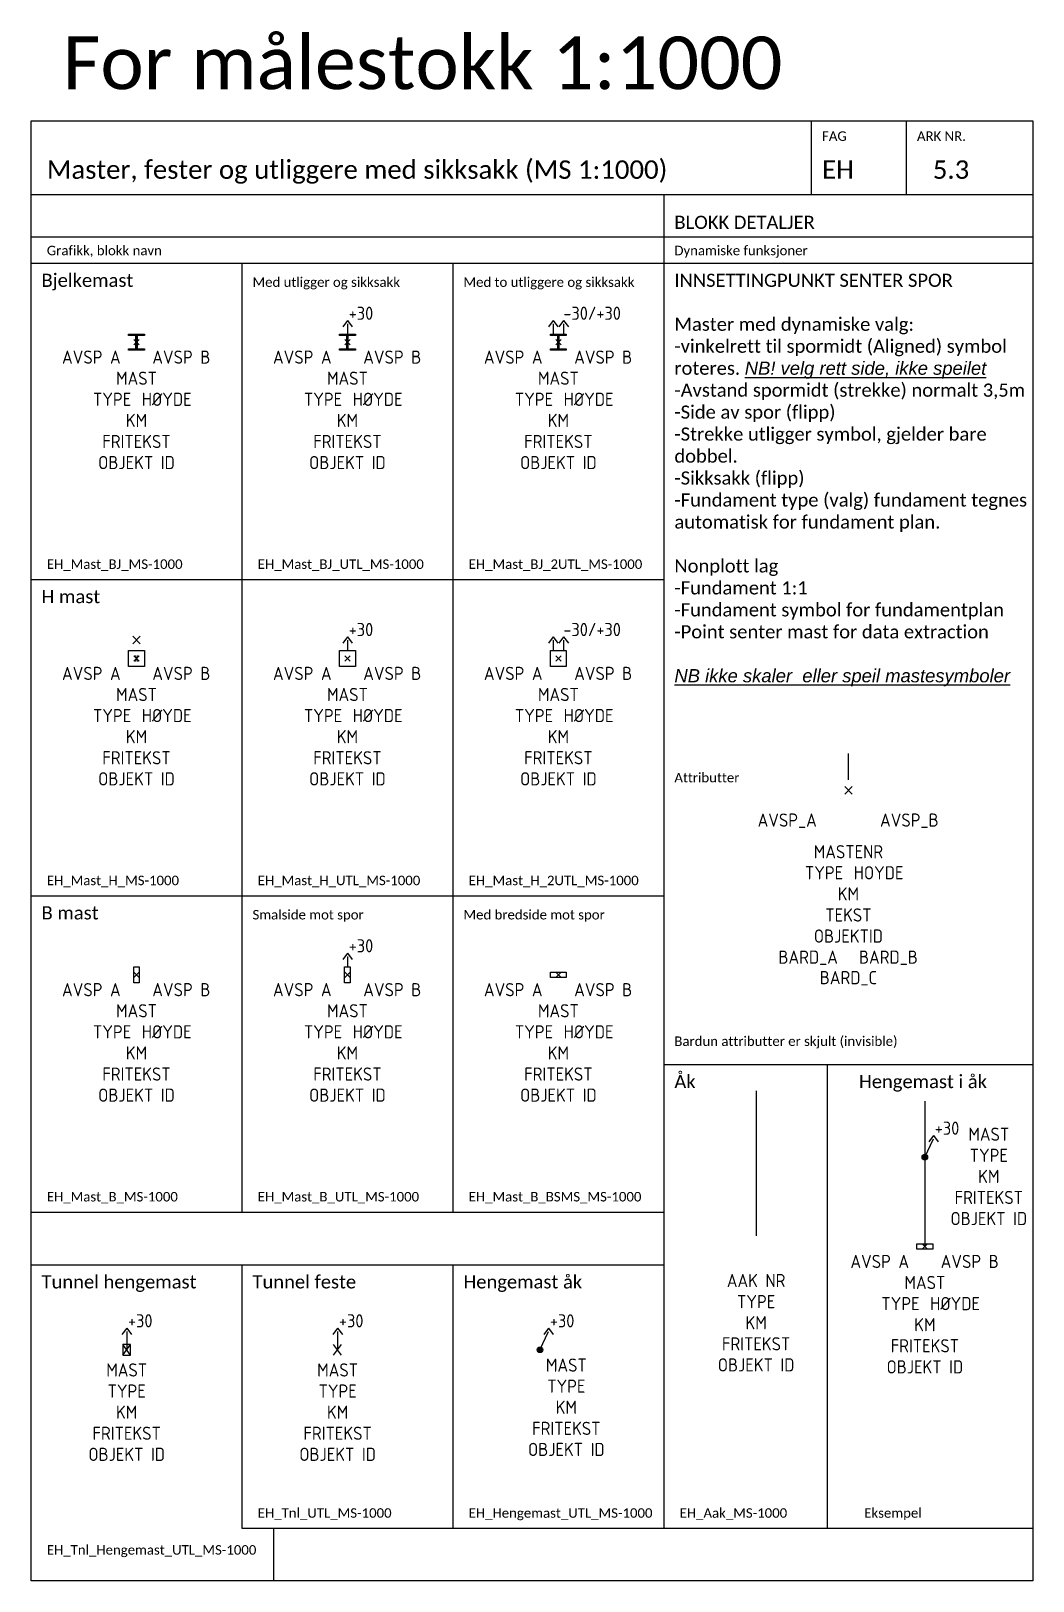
# Model space of a CAD drawing. Header units: metres. Extents: x -220 to 846, y -1228 to 277.
# Drawn here: x 420 to 610, y -1228 to -934 of the extents above; entities that cross this region are included whole.
import ezdxf
from ezdxf.enums import TextEntityAlignment as Align

# ---------------------------------------------------------------- set-up
doc = ezdxf.new("R2010")
doc.units = ezdxf.units.M
doc.header["$PDMODE"] = 3
doc.header["$PDSIZE"] = 0.5
for name, color, linetype, plot in [('1 PUNKT innsetting', 231, 'Continuous', False), ('JBTEH_KL_xNonPLT_Fundament_1-1 plan', 21, 'Continuous', False), ('JBTEH_KL_xNonPLT_point_sentermast', 11, 'Continuous', False)]:
    doc.layers.add(name, color=color, linetype=linetype, plot=plot)
for name, color, linetype in [('JBTEH_ATT_mastenr', 2, 'Continuous'), ('JBTEH_ATT_Tekst', 2, 'Continuous'), ('JBTEH_KL_Fundamernt', 4, 'Continuous'), ('JBTEH_KL_Mast_Komponenter', 4, 'Continuous'), ('JBTEH_KL_Mast_staal', 2, 'Continuous'), ('JBTEH_KL_Sikksakk', 5, 'Continuous'), ('JBTEH_KL_Utligger', 4, 'Continuous'), ('JBTEH_Komponenter', 4, 'Continuous'), ('RAMME', 5, 'Continuous'), ('RAMME SYMBOLER', 4, 'Continuous'), ('RAMME TEKST', 7, 'Continuous')]:
    doc.layers.add(name, color=color, linetype=linetype)
doc.layers.add('JBTEH_ATT_OBJEKTID', color=2, linetype='Continuous', lineweight=25)
doc.styles.add('Calibri', font='calibri.ttf')
doc.styles.add('ISO25', font='isocp.shx', dxfattribs={"width": 0.9, "height": 2.5})

msp = doc.modelspace()

# ---------------------------------------------------------------- texts
at = {"layer": 'JBTEH_ATT_mastenr', "style": 'ISO25'}
msp.add_attdef('MASTENR', text='', height=2.5, dxfattribs=at).set_placement((575, -1089.65), align=Align.MIDDLE)
at = {"layer": 'JBTEH_ATT_OBJEKTID', "style": 'ISO25'}
msp.add_attdef('OBJEKTID', text='', height=2.5, dxfattribs=at).set_placement((575, -1105.65), align=Align.MIDDLE)
at = {"layer": 'JBTEH_ATT_Tekst', "style": 'ISO25'}
for tag, p in [('AVSP_A', (569, -1083.65)), ('TYPE', (574, -1093.65))]:
    msp.add_attdef(tag, text='', height=2.5, dxfattribs=at).set_placement(p, align=Align.MIDDLE_RIGHT)
for tag, p in [('AVSP_B', (581, -1083.65)), ('HOYDE', (576, -1093.65))]:
    msp.add_attdef(tag, text='', height=2.5, dxfattribs=at).set_placement(p, align=Align.MIDDLE_LEFT)
for tag, p in [('KM', (575, -1097.65)), ('TEKST', (575, -1101.65))]:
    msp.add_attdef(tag, text='', height=2.5, dxfattribs=at).set_placement(p, align=Align.MIDDLE)
at = {"layer": 'JBTEH_ATT_Tekst', "style": 'ISO25', "flags": 1}
msp.add_attdef('BARD_A', text='', height=2.5, dxfattribs=at).set_placement((573, -1109.65), align=Align.MIDDLE_RIGHT)
msp.add_attdef('BARD_B', text='', height=2.5, dxfattribs=at).set_placement((577, -1109.65), align=Align.MIDDLE_LEFT)
msp.add_attdef('BARD_C', text='', height=2.5, dxfattribs=at).set_placement((575, -1113.65), align=Align.MIDDLE)
at = {"layer": 'RAMME TEKST', "linetype": 'ByBlock', "style": 'Calibri'}
for s, height, p in [('For målestokk 1:1000', 10, (426, -945)), ('FAG', 1.8, (570, -954.8)), ('ARK NR.', 1.8, (588, -954.8)), ('Master, fester og utliggere med sikksakk (MS 1:1000)', 3.5, (423, -962)), ('EH', 3.5, (570, -962)), ('5.3', 3.5, (591, -962)), ('BLOKK DETALJER', 2.5, (542, -971.5)), ('Grafikk, blokk navn', 1.8, (423, -976.5)), ('Dynamiske funksjoner', 1.8, (542, -976.5)), ('Bjelkemast', 2.5, (422, -982.5)), ('Med utligger og sikksakk', 1.8, (462, -982.5)), ('Med to utliggere og sikksakk', 1.8, (502, -982.5)), ('EH_Mast_BJ_MS-1000', 1.8, (423, -1036)), ('EH_Mast_BJ_UTL_MS-1000', 1.8, (463, -1036)), ('EH_Mast_BJ_2UTL_MS-1000', 1.8, (503, -1036)), ('H mast', 2.5, (422, -1042.5)), ('Attributter', 1.8, (542, -1076.5)), ('EH_Mast_H_MS-1000', 1.8, (423, -1096)), ('EH_Mast_H_UTL_MS-1000', 1.8, (463, -1096)), ('EH_Mast_H_2UTL_MS-1000', 1.8, (503, -1096)), ('B mast', 2.5, (422, -1102.5)), ('Smalside mot spor', 1.8, (462, -1102.5)), ('Med bredside mot spor', 1.8, (502, -1102.5)), ('Bardun attributter er skjult (invisible)', 1.8, (542, -1126.5)), ('Åk', 2.5, (542, -1134.5)), ('Hengemast i åk', 2.5, (577, -1134.5)), ('EH_Mast_B_MS-1000', 1.8, (423, -1156)), ('EH_Mast_B_UTL_MS-1000', 1.8, (463, -1156)), ('EH_Mast_B_BSMS_MS-1000', 1.8, (503, -1156)), ('Tunnel hengemast', 2.5, (422, -1172.5)), ('Tunnel feste', 2.5, (462, -1172.5)), ('Hengemast åk', 2.5, (502, -1172.5)), ('EH_Tnl_UTL_MS-1000', 1.8, (463, -1216)), ('EH_Hengemast_UTL_MS-1000', 1.8, (503, -1216)), ('EH_Aak_MS-1000', 1.8, (543, -1216)), ('Eksempel', 1.8, (578, -1216)), ('EH_Tnl_Hengemast_UTL_MS-1000', 1.8, (423, -1223))]:
    msp.add_text(s, height=height, dxfattribs=at).set_placement(p)
at = {"layer": 'RAMME TEKST', "linetype": 'ByBlock', "insert": (542, -980), "char_height": 2.5, "attachment_point": 1, "style": 'Calibri'}
msp.add_mtext_dynamic_manual_height_columns('INNSETTINGPUNKT SENTER SPOR\\P\\PMaster med dynamiske valg: \\P-vinkelrett til spormidt (Aligned) symbol roteres. {\\fArial|b0|i1|c0|p34;\\LNB! velg rett side, ikke speilet}\\P-Avstand spormidt (strekke) normalt 3,5m\\P-Side av spor (flipp)\\P-Strekke utligger symbol, gjelder bare dobbel.\\P-Sikksakk (flipp)\\P-Fundament type (valg) fundament tegnes automatisk for fundament plan.\\P\\PNonplott lag\\P-Fundament 1:1 {\\fArial|b0|i1|c0|p34;\\L\\P}-Fundament symbol for fundamentplan\\P-Point senter mast for data extraction\\P\\P{\\fArial|b0|i1|c0|p34;\\LNB ikke skaler  eller speil mastesymboler}', width=68, gutter_width=12.5, heights=[0], dxfattribs=at)

# ---------------------------------------------------------------- blocks, each defined once
blk = doc.blocks.new('*U122')
at = {"layer": 'JBTEH_KL_Mast_staal'}
blk.add_lwpolyline([(-1.5, -2), (1.5, -2), (1.5, -5), (-1.5, -5)], close=True, dxfattribs=at)
at = {"layer": 'JBTEH_KL_Sikksakk'}
for q in [(-0.9, -0.6), (0.9, -0.6)]:
    blk.add_line((0, 0.6), q, dxfattribs=at)
at = {"layer": 'JBTEH_KL_Utligger'}
blk.add_line((0, 0), (0, -2), dxfattribs=at)
at = {"layer": 'JBTEH_KL_xNonPLT_point_sentermast'}
blk.add_point((0, -3.5), dxfattribs=at)
at = {"layer": 'JBTEH_ATT_mastenr', "style": 'ISO25'}
blk.add_attdef('MASTENR', text='', height=2.5, dxfattribs=at).set_placement((0, -10.325), align=Align.MIDDLE)
at = {"layer": 'JBTEH_ATT_OBJEKTID', "style": 'ISO25'}
blk.add_attdef('OBJEKTID', text='', height=2.5, dxfattribs=at).set_placement((0, -26.325), align=Align.MIDDLE)
at = {"layer": 'JBTEH_ATT_Tekst', "style": 'ISO25'}
blk.add_attdef('SIKKSAKK', (0.25, 0.75), '', height=2.5, dxfattribs=at)
for tag, p in [('AVSP_A', (-3, -6.325)), ('TYPE', (-1, -14.325))]:
    blk.add_attdef(tag, text='', height=2.5, dxfattribs=at).set_placement(p, align=Align.MIDDLE_RIGHT)
for tag, p in [('AVSP_B', (3, -6.325)), ('HOYDE', (1, -14.325))]:
    blk.add_attdef(tag, text='', height=2.5, dxfattribs=at).set_placement(p, align=Align.MIDDLE_LEFT)
for tag, p in [('KM', (0, -18.325)), ('TEKST', (0, -22.325))]:
    blk.add_attdef(tag, text='', height=2.5, dxfattribs=at).set_placement(p, align=Align.MIDDLE)
at = {"layer": 'JBTEH_ATT_Tekst', "style": 'ISO25', "flags": 1}
blk.add_attdef('BARD_A', text='', height=2.5, dxfattribs=at).set_placement((-1, -30.325), align=Align.MIDDLE_RIGHT)
blk.add_attdef('BARD_B', text='', height=2.5, dxfattribs=at).set_placement((1, -30.325), align=Align.MIDDLE_LEFT)
blk.add_attdef('BARD_C', text='', height=2.5, dxfattribs=at).set_placement((0, -34.325), align=Align.MIDDLE)
blk = doc.blocks.new('*U109')
at = {"layer": 'JBTEH_KL_Mast_staal'}
blk.add_lwpolyline([(-1.5, -2), (1.5, -2), (1.5, -5), (-1.5, -5)], close=True, dxfattribs=at)
at = {"layer": 'JBTEH_KL_Sikksakk'}
for p, q in [((-1, 0.6), (-1.9, -0.6)), ((-1, 0.6), (-0.1, -0.6)), ((1, 0.6), (0.1, -0.6)), ((1, 0.6), (1.9, -0.6))]:
    blk.add_line(p, q, dxfattribs=at)
at = {"layer": 'JBTEH_KL_Utligger'}
for p, q in [((-1, 0), (-1, -2)), ((1, 0), (1, -2))]:
    blk.add_line(p, q, dxfattribs=at)
at = {"layer": 'JBTEH_KL_xNonPLT_point_sentermast'}
blk.add_point((0, -3.5), dxfattribs=at)
at = {"layer": 'JBTEH_ATT_mastenr', "style": 'ISO25'}
blk.add_attdef('MASTENR', text='', height=2.5, dxfattribs=at).set_placement((0, -10.325), align=Align.MIDDLE)
at = {"layer": 'JBTEH_ATT_OBJEKTID', "style": 'ISO25'}
blk.add_attdef('OBJEKTID', text='', height=2.5, dxfattribs=at).set_placement((0, -26.325), align=Align.MIDDLE)
at = {"layer": 'JBTEH_ATT_Tekst', "style": 'ISO25'}
blk.add_attdef('SIKKSAKK', (0.95, 0.75), '', height=2.5, dxfattribs=at)
for tag, p in [('AVSP_A', (-3, -6.325)), ('TYPE', (-1, -14.325))]:
    blk.add_attdef(tag, text='', height=2.5, dxfattribs=at).set_placement(p, align=Align.MIDDLE_RIGHT)
for tag, p in [('AVSP_B', (3, -6.325)), ('HOYDE', (1, -14.325))]:
    blk.add_attdef(tag, text='', height=2.5, dxfattribs=at).set_placement(p, align=Align.MIDDLE_LEFT)
for tag, p in [('KM', (0, -18.325)), ('TEKST', (0, -22.325))]:
    blk.add_attdef(tag, text='', height=2.5, dxfattribs=at).set_placement(p, align=Align.MIDDLE)
at = {"layer": 'JBTEH_ATT_Tekst', "style": 'ISO25', "flags": 1}
blk.add_attdef('BARD_A', text='', height=2.5, dxfattribs=at).set_placement((-1, -30.325), align=Align.MIDDLE_RIGHT)
blk.add_attdef('BARD_B', text='', height=2.5, dxfattribs=at).set_placement((1, -30.325), align=Align.MIDDLE_LEFT)
blk.add_attdef('BARD_C', text='', height=2.5, dxfattribs=at).set_placement((0, -34.325), align=Align.MIDDLE)
blk = doc.blocks.new('EH_Fund_Spesial')
for p, q in [((0.32, 0.62), (-0.32, -0.62)), ((-0.32, 0.62), (0.32, -0.62))]:
    blk.add_line(p, q)
for centre in [(-0.48, 0.94), (0.48, 0.94), (-0.48, -0.93), (0.48, -0.93)]:
    blk.add_circle(centre, 0.1)
blk = doc.blocks.new('*U108')
at = {"layer": 'JBTEH_KL_Mast_staal'}
blk.add_lwpolyline([(-1.5, -2), (1.5, -2), (1.5, -5), (-1.5, -5)], close=True, dxfattribs=at)
at = {"layer": 'JBTEH_KL_xNonPLT_Fundament_1-1 plan'}
for centre in [(-0.0955, -3.313), (-0.0955, -3.687), (0.0955, -3.313), (0.0955, -3.687)]:
    blk.add_circle(centre, 0.01, dxfattribs=at)
at = {"layer": 'JBTEH_KL_xNonPLT_point_sentermast'}
blk.add_point((0, -3.5), dxfattribs=at)
at = {"layer": 'JBTEH_KL_Fundamernt', "xscale": 0.5, "yscale": 0.5}
blk.add_blockref('EH_Fund_Spesial', (0, -3.5), dxfattribs=at)
at = {"layer": 'JBTEH_ATT_mastenr', "style": 'ISO25'}
blk.add_attdef('MASTENR', text='', height=2.5, dxfattribs=at).set_placement((0, -10.325), align=Align.MIDDLE)
at = {"layer": 'JBTEH_ATT_OBJEKTID', "style": 'ISO25'}
blk.add_attdef('OBJEKTID', text='', height=2.5, dxfattribs=at).set_placement((0, -26.325), align=Align.MIDDLE)
at = {"layer": 'JBTEH_ATT_Tekst', "style": 'ISO25'}
for tag, p in [('AVSP_A', (-3, -6.325)), ('TYPE', (-1, -14.325))]:
    blk.add_attdef(tag, text='', height=2.5, dxfattribs=at).set_placement(p, align=Align.MIDDLE_RIGHT)
for tag, p in [('AVSP_B', (3, -6.325)), ('HOYDE', (1, -14.325))]:
    blk.add_attdef(tag, text='', height=2.5, dxfattribs=at).set_placement(p, align=Align.MIDDLE_LEFT)
for tag, p in [('KM', (0, -18.325)), ('TEKST', (0, -22.325))]:
    blk.add_attdef(tag, text='', height=2.5, dxfattribs=at).set_placement(p, align=Align.MIDDLE)
at = {"layer": 'JBTEH_ATT_Tekst', "style": 'ISO25', "flags": 1}
blk.add_attdef('BARD_A', text='', height=2.5, dxfattribs=at).set_placement((-1, -30.325), align=Align.MIDDLE_RIGHT)
blk.add_attdef('BARD_B', text='', height=2.5, dxfattribs=at).set_placement((1, -30.325), align=Align.MIDDLE_LEFT)
blk.add_attdef('BARD_C', text='', height=2.5, dxfattribs=at).set_placement((0, -34.325), align=Align.MIDDLE)
blk = doc.blocks.new('*U111')
at = {"layer": 'JBTEH_KL_Mast_staal'}
blk.add_lwpolyline([(1.5, -2.975), (1.5, -4.025), (-1.5, -4.025), (-1.5, -2.975)], close=True, dxfattribs=at)
at = {"layer": 'JBTEH_KL_xNonPLT_point_sentermast'}
blk.add_point((0, -3.5), dxfattribs=at)
at = {"layer": 'JBTEH_ATT_mastenr', "style": 'ISO25'}
blk.add_attdef('MASTENR', text='', height=2.5, dxfattribs=at).set_placement((0, -10.325), align=Align.MIDDLE)
at = {"layer": 'JBTEH_ATT_OBJEKTID', "style": 'ISO25'}
blk.add_attdef('OBJEKTID', text='', height=2.5, dxfattribs=at).set_placement((0, -26.325), align=Align.MIDDLE)
at = {"layer": 'JBTEH_ATT_Tekst', "style": 'ISO25'}
for tag, p in [('AVSP_A', (-3, -6.325)), ('TYPE', (-1, -14.325))]:
    blk.add_attdef(tag, text='', height=2.5, dxfattribs=at).set_placement(p, align=Align.MIDDLE_RIGHT)
for tag, p in [('AVSP_B', (3, -6.325)), ('HOYDE', (1, -14.325))]:
    blk.add_attdef(tag, text='', height=2.5, dxfattribs=at).set_placement(p, align=Align.MIDDLE_LEFT)
for tag, p in [('KM', (0, -18.325)), ('TEKST', (0, -22.325))]:
    blk.add_attdef(tag, text='', height=2.5, dxfattribs=at).set_placement(p, align=Align.MIDDLE)
at = {"layer": 'JBTEH_ATT_Tekst', "style": 'ISO25', "flags": 1}
blk.add_attdef('BARD_A', text='', height=2.5, dxfattribs=at).set_placement((-1, -30.325), align=Align.MIDDLE_RIGHT)
blk.add_attdef('BARD_B', text='', height=2.5, dxfattribs=at).set_placement((1, -30.325), align=Align.MIDDLE_LEFT)
blk.add_attdef('BARD_C', text='', height=2.5, dxfattribs=at).set_placement((0, -34.325), align=Align.MIDDLE)
blk = doc.blocks.new('*U90')
at = {"layer": 'JBTEH_KL_Mast_staal'}
blk.add_lwpolyline([(-0.525, -2), (0.525, -2), (0.525, -5), (-0.525, -5)], close=True, dxfattribs=at)
at = {"layer": 'JBTEH_KL_Sikksakk'}
for q in [(-0.9, -0.6), (0.9, -0.6)]:
    blk.add_line((0, 0.6), q, dxfattribs=at)
at = {"layer": 'JBTEH_KL_Utligger'}
blk.add_line((0, 0), (0, -2), dxfattribs=at)
at = {"layer": 'JBTEH_KL_xNonPLT_point_sentermast'}
blk.add_point((0, -3.5), dxfattribs=at)
at = {"layer": 'JBTEH_ATT_mastenr', "style": 'ISO25'}
blk.add_attdef('MASTENR', text='', height=2.5, dxfattribs=at).set_placement((0, -10.325), align=Align.MIDDLE)
at = {"layer": 'JBTEH_ATT_OBJEKTID', "style": 'ISO25'}
blk.add_attdef('OBJEKTID', text='', height=2.5, dxfattribs=at).set_placement((0, -26.325), align=Align.MIDDLE)
at = {"layer": 'JBTEH_ATT_Tekst', "style": 'ISO25'}
blk.add_attdef('SIKKSAKK', (0.25, 0.75), '', height=2.5, dxfattribs=at)
for tag, p in [('AVSP_A', (-3, -6.325)), ('TYPE', (-1, -14.325))]:
    blk.add_attdef(tag, text='', height=2.5, dxfattribs=at).set_placement(p, align=Align.MIDDLE_RIGHT)
for tag, p in [('AVSP_B', (3, -6.325)), ('HOYDE', (1, -14.325))]:
    blk.add_attdef(tag, text='', height=2.5, dxfattribs=at).set_placement(p, align=Align.MIDDLE_LEFT)
for tag, p in [('KM', (0, -18.325)), ('TEKST', (0, -22.325))]:
    blk.add_attdef(tag, text='', height=2.5, dxfattribs=at).set_placement(p, align=Align.MIDDLE)
at = {"layer": 'JBTEH_ATT_Tekst', "style": 'ISO25', "flags": 1}
blk.add_attdef('BARD_A', text='', height=2.5, dxfattribs=at).set_placement((-1, -30.325), align=Align.MIDDLE_RIGHT)
blk.add_attdef('BARD_B', text='', height=2.5, dxfattribs=at).set_placement((1, -30.325), align=Align.MIDDLE_LEFT)
blk.add_attdef('BARD_C', text='', height=2.5, dxfattribs=at).set_placement((0, -34.325), align=Align.MIDDLE)
blk = doc.blocks.new('*U110')
at = {"layer": 'JBTEH_KL_Mast_staal'}
blk.add_lwpolyline([(-0.525, -2), (0.525, -2), (0.525, -5), (-0.525, -5)], close=True, dxfattribs=at)
at = {"layer": 'JBTEH_KL_xNonPLT_point_sentermast'}
blk.add_point((0, -3.5), dxfattribs=at)
at = {"layer": 'JBTEH_ATT_mastenr', "style": 'ISO25'}
blk.add_attdef('MASTENR', text='', height=2.5, dxfattribs=at).set_placement((0, -10.325), align=Align.MIDDLE)
at = {"layer": 'JBTEH_ATT_OBJEKTID', "style": 'ISO25'}
blk.add_attdef('OBJEKTID', text='', height=2.5, dxfattribs=at).set_placement((0, -26.325), align=Align.MIDDLE)
at = {"layer": 'JBTEH_ATT_Tekst', "style": 'ISO25'}
for tag, p in [('AVSP_A', (-3, -6.325)), ('TYPE', (-1, -14.325))]:
    blk.add_attdef(tag, text='', height=2.5, dxfattribs=at).set_placement(p, align=Align.MIDDLE_RIGHT)
for tag, p in [('AVSP_B', (3, -6.325)), ('HOYDE', (1, -14.325))]:
    blk.add_attdef(tag, text='', height=2.5, dxfattribs=at).set_placement(p, align=Align.MIDDLE_LEFT)
for tag, p in [('KM', (0, -18.325)), ('TEKST', (0, -22.325))]:
    blk.add_attdef(tag, text='', height=2.5, dxfattribs=at).set_placement(p, align=Align.MIDDLE)
at = {"layer": 'JBTEH_ATT_Tekst', "style": 'ISO25', "flags": 1}
blk.add_attdef('BARD_A', text='', height=2.5, dxfattribs=at).set_placement((-1, -30.325), align=Align.MIDDLE_RIGHT)
blk.add_attdef('BARD_B', text='', height=2.5, dxfattribs=at).set_placement((1, -30.325), align=Align.MIDDLE_LEFT)
blk.add_attdef('BARD_C', text='', height=2.5, dxfattribs=at).set_placement((0, -34.325), align=Align.MIDDLE)
blk = doc.blocks.new('*U105')
at = {"layer": 'JBTEH_KL_Mast_staal'}
h = blk.add_hatch(color=256, dxfattribs=at)
h.dxf.hatch_style = 1
edge = h.paths.add_edge_path()
edge.add_line((-1.5, -4.775), (-0.27, -4.775))
edge.add_arc((-0.27, -4.60625), 0.16875, 270, 360)
edge.add_line((-0.10125, -4.60625), (-0.10125, -2.39375))
edge.add_arc((-0.27, -2.39375), 0.16875, 360, 450)
edge.add_line((-0.27, -2.225), (-1.5, -2.225))
edge.add_line((-1.5, -2.225), (-1.5, -2))
edge.add_line((-1.5, -2), (1.5, -2))
edge.add_line((1.5, -2), (1.5, -2.225))
edge.add_line((1.5, -2.225), (0.27, -2.225))
edge.add_arc((0.27, -2.39375), 0.16875, 90, 180)
edge.add_line((0.10125, -2.39375), (0.10125, -4.60625))
edge.add_arc((0.27, -4.60625), 0.16875, 180, 270)
edge.add_line((0.27, -4.775), (1.5, -4.775))
edge.add_line((1.5, -4.775), (1.5, -5))
edge.add_line((1.5, -5), (-1.5, -5))
edge.add_line((-1.5, -5), (-1.5, -4.775))
blk.add_lwpolyline([(-1.5, -4.775), (-0.27, -4.775, 0.414213562), (-0.10125, -4.60625), (-0.10125, -2.39375, 0.414213562), (-0.27, -2.225), (-1.5, -2.225), (-1.5, -2), (1.5, -2), (1.5, -2.225), (0.27, -2.225, 0.414213562), (0.10125, -2.39375), (0.10125, -4.60625, 0.414213562), (0.27, -4.775), (1.5, -4.775), (1.5, -5), (-1.5, -5)], format="xyb", close=True, dxfattribs=at)
at = {"layer": 'JBTEH_KL_xNonPLT_point_sentermast'}
blk.add_point((0, -3.5), dxfattribs=at)
at = {"layer": 'JBTEH_ATT_mastenr', "style": 'ISO25'}
blk.add_attdef('MASTENR', text='', height=2.5, dxfattribs=at).set_placement((0, -10.325), align=Align.MIDDLE)
at = {"layer": 'JBTEH_ATT_OBJEKTID', "style": 'ISO25'}
blk.add_attdef('OBJEKTID', text='', height=2.5, dxfattribs=at).set_placement((0, -26.325), align=Align.MIDDLE)
at = {"layer": 'JBTEH_ATT_Tekst', "style": 'ISO25'}
for tag, p in [('AVSP_A', (-3, -6.325)), ('TYPE', (-1, -14.325))]:
    blk.add_attdef(tag, text='', height=2.5, dxfattribs=at).set_placement(p, align=Align.MIDDLE_RIGHT)
for tag, p in [('AVSP_B', (3, -6.325)), ('HOYDE', (1, -14.325))]:
    blk.add_attdef(tag, text='', height=2.5, dxfattribs=at).set_placement(p, align=Align.MIDDLE_LEFT)
for tag, p in [('KM', (0, -18.325)), ('TEKST', (0, -22.325))]:
    blk.add_attdef(tag, text='', height=2.5, dxfattribs=at).set_placement(p, align=Align.MIDDLE)
at = {"layer": 'JBTEH_ATT_Tekst', "style": 'ISO25', "flags": 1}
blk.add_attdef('BARD_A', text='', height=2.5, dxfattribs=at).set_placement((-1, -30.325), align=Align.MIDDLE_RIGHT)
blk.add_attdef('BARD_B', text='', height=2.5, dxfattribs=at).set_placement((1, -30.325), align=Align.MIDDLE_LEFT)
blk.add_attdef('BARD_C', text='', height=2.5, dxfattribs=at).set_placement((0, -34.325), align=Align.MIDDLE)
blk = doc.blocks.new('*U106')
at = {"layer": 'JBTEH_KL_Mast_staal'}
h = blk.add_hatch(color=256, dxfattribs=at)
h.dxf.hatch_style = 1
edge = h.paths.add_edge_path()
edge.add_line((-1.5, -4.775), (-0.27, -4.775))
edge.add_arc((-0.27, -4.60625), 0.16875, 270, 360)
edge.add_line((-0.10125, -4.60625), (-0.10125, -2.39375))
edge.add_arc((-0.27, -2.39375), 0.16875, 360, 450)
edge.add_line((-0.27, -2.225), (-1.5, -2.225))
edge.add_line((-1.5, -2.225), (-1.5, -2))
edge.add_line((-1.5, -2), (1.5, -2))
edge.add_line((1.5, -2), (1.5, -2.225))
edge.add_line((1.5, -2.225), (0.27, -2.225))
edge.add_arc((0.27, -2.39375), 0.16875, 90, 180)
edge.add_line((0.10125, -2.39375), (0.10125, -4.60625))
edge.add_arc((0.27, -4.60625), 0.16875, 180, 270)
edge.add_line((0.27, -4.775), (1.5, -4.775))
edge.add_line((1.5, -4.775), (1.5, -5))
edge.add_line((1.5, -5), (-1.5, -5))
edge.add_line((-1.5, -5), (-1.5, -4.775))
blk.add_lwpolyline([(-1.5, -4.775), (-0.27, -4.775, 0.414213562), (-0.10125, -4.60625), (-0.10125, -2.39375, 0.414213562), (-0.27, -2.225), (-1.5, -2.225), (-1.5, -2), (1.5, -2), (1.5, -2.225), (0.27, -2.225, 0.414213562), (0.10125, -2.39375), (0.10125, -4.60625, 0.414213562), (0.27, -4.775), (1.5, -4.775), (1.5, -5), (-1.5, -5)], format="xyb", close=True, dxfattribs=at)
at = {"layer": 'JBTEH_KL_Sikksakk'}
for q in [(-0.9, -0.6), (0.9, -0.6)]:
    blk.add_line((0, 0.6), q, dxfattribs=at)
at = {"layer": 'JBTEH_KL_Utligger'}
blk.add_line((0, 0), (0, -2), dxfattribs=at)
at = {"layer": 'JBTEH_KL_xNonPLT_point_sentermast'}
blk.add_point((0, -3.5), dxfattribs=at)
at = {"layer": 'JBTEH_ATT_mastenr', "style": 'ISO25'}
blk.add_attdef('MASTENR', text='', height=2.5, dxfattribs=at).set_placement((0, -10.325), align=Align.MIDDLE)
at = {"layer": 'JBTEH_ATT_OBJEKTID', "style": 'ISO25'}
blk.add_attdef('OBJEKTID', text='', height=2.5, dxfattribs=at).set_placement((0, -26.325), align=Align.MIDDLE)
at = {"layer": 'JBTEH_ATT_Tekst', "style": 'ISO25'}
blk.add_attdef('SIKKSAKK', (0.25, 0.75), '', height=2.5, dxfattribs=at)
for tag, p in [('AVSP_A', (-3, -6.325)), ('TYPE', (-1, -14.325))]:
    blk.add_attdef(tag, text='', height=2.5, dxfattribs=at).set_placement(p, align=Align.MIDDLE_RIGHT)
for tag, p in [('AVSP_B', (3, -6.325)), ('HOYDE', (1, -14.325))]:
    blk.add_attdef(tag, text='', height=2.5, dxfattribs=at).set_placement(p, align=Align.MIDDLE_LEFT)
for tag, p in [('KM', (0, -18.325)), ('TEKST', (0, -22.325))]:
    blk.add_attdef(tag, text='', height=2.5, dxfattribs=at).set_placement(p, align=Align.MIDDLE)
at = {"layer": 'JBTEH_ATT_Tekst', "style": 'ISO25', "flags": 1}
blk.add_attdef('BARD_A', text='', height=2.5, dxfattribs=at).set_placement((-1, -30.325), align=Align.MIDDLE_RIGHT)
blk.add_attdef('BARD_B', text='', height=2.5, dxfattribs=at).set_placement((1, -30.325), align=Align.MIDDLE_LEFT)
blk.add_attdef('BARD_C', text='', height=2.5, dxfattribs=at).set_placement((0, -34.325), align=Align.MIDDLE)
blk = doc.blocks.new('EH_Tnl_Hengemast_UTL_MS-1000')
for p, q in [((-0.75, -4.5), (0.75, -2.5)), ((0.75, -4.5), (-0.75, -2.5))]:
    blk.add_line(p, q)
blk.add_lwpolyline([(-0.75, -4.5), (0.75, -4.5), (0.75, -2.5), (-0.75, -2.5)], close=True)
at = {"layer": 'JBTEH_KL_Sikksakk'}
for q in [(-0.9, -0.6), (0.9, -0.6)]:
    blk.add_line((0, 0.6), q, dxfattribs=at)
at = {"layer": 'JBTEH_KL_Utligger'}
blk.add_line((0, 0), (0, -3.5), dxfattribs=at)
at = {"layer": 'JBTEH_ATT_mastenr', "style": 'ISO25'}
blk.add_attdef('MASTENR', text='', height=2.5, dxfattribs=at).set_placement((0, -7.325), align=Align.MIDDLE)
at = {"layer": 'JBTEH_ATT_OBJEKTID', "style": 'ISO25'}
blk.add_attdef('OBJEKTID', text='', height=2.5, dxfattribs=at).set_placement((0, -23.325), align=Align.MIDDLE)
at = {"layer": 'JBTEH_ATT_Tekst', "style": 'ISO25'}
blk.add_attdef('SIKKSAKK', (0.25, 0.75), '', height=2.5, dxfattribs=at)
for tag, p in [('TYPE', (0, -11.325)), ('KM', (0, -15.325)), ('TEKST', (0, -19.325))]:
    blk.add_attdef(tag, text='', height=2.5, dxfattribs=at).set_placement(p, align=Align.MIDDLE)
blk = doc.blocks.new('*U107')
at = {"layer": 'JBTEH_KL_Mast_staal'}
h = blk.add_hatch(color=256, dxfattribs=at)
h.dxf.hatch_style = 1
edge = h.paths.add_edge_path()
edge.add_line((-1.5, -4.775), (-0.27, -4.775))
edge.add_arc((-0.27, -4.60625), 0.16875, 270, 360)
edge.add_line((-0.10125, -4.60625), (-0.10125, -2.39375))
edge.add_arc((-0.27, -2.39375), 0.16875, 360, 450)
edge.add_line((-0.27, -2.225), (-1.5, -2.225))
edge.add_line((-1.5, -2.225), (-1.5, -2))
edge.add_line((-1.5, -2), (1.5, -2))
edge.add_line((1.5, -2), (1.5, -2.225))
edge.add_line((1.5, -2.225), (0.27, -2.225))
edge.add_arc((0.27, -2.39375), 0.16875, 90, 180)
edge.add_line((0.10125, -2.39375), (0.10125, -4.60625))
edge.add_arc((0.27, -4.60625), 0.16875, 180, 270)
edge.add_line((0.27, -4.775), (1.5, -4.775))
edge.add_line((1.5, -4.775), (1.5, -5))
edge.add_line((1.5, -5), (-1.5, -5))
edge.add_line((-1.5, -5), (-1.5, -4.775))
blk.add_lwpolyline([(-1.5, -4.775), (-0.27, -4.775, 0.414213562), (-0.10125, -4.60625), (-0.10125, -2.39375, 0.414213562), (-0.27, -2.225), (-1.5, -2.225), (-1.5, -2), (1.5, -2), (1.5, -2.225), (0.27, -2.225, 0.414213562), (0.10125, -2.39375), (0.10125, -4.60625, 0.414213562), (0.27, -4.775), (1.5, -4.775), (1.5, -5), (-1.5, -5)], format="xyb", close=True, dxfattribs=at)
at = {"layer": 'JBTEH_KL_Sikksakk'}
for p, q in [((-1, 0.6), (-1.9, -0.6)), ((-1, 0.6), (-0.1, -0.6)), ((1, 0.6), (0.1, -0.6)), ((1, 0.6), (1.9, -0.6))]:
    blk.add_line(p, q, dxfattribs=at)
at = {"layer": 'JBTEH_KL_Utligger'}
for p, q in [((-1, 0), (-1, -2)), ((1, 0), (1, -2))]:
    blk.add_line(p, q, dxfattribs=at)
at = {"layer": 'JBTEH_KL_xNonPLT_point_sentermast'}
blk.add_point((0, -3.5), dxfattribs=at)
at = {"layer": 'JBTEH_ATT_mastenr', "style": 'ISO25'}
blk.add_attdef('MASTENR', text='', height=2.5, dxfattribs=at).set_placement((0, -10.325), align=Align.MIDDLE)
at = {"layer": 'JBTEH_ATT_OBJEKTID', "style": 'ISO25'}
blk.add_attdef('OBJEKTID', text='', height=2.5, dxfattribs=at).set_placement((0, -26.325), align=Align.MIDDLE)
at = {"layer": 'JBTEH_ATT_Tekst', "style": 'ISO25'}
blk.add_attdef('SIKKSAKK', (0.95, 0.75), '', height=2.5, dxfattribs=at)
for tag, p in [('AVSP_A', (-3, -6.325)), ('TYPE', (-1, -14.325))]:
    blk.add_attdef(tag, text='', height=2.5, dxfattribs=at).set_placement(p, align=Align.MIDDLE_RIGHT)
for tag, p in [('AVSP_B', (3, -6.325)), ('HOYDE', (1, -14.325))]:
    blk.add_attdef(tag, text='', height=2.5, dxfattribs=at).set_placement(p, align=Align.MIDDLE_LEFT)
for tag, p in [('KM', (0, -18.325)), ('TEKST', (0, -22.325))]:
    blk.add_attdef(tag, text='', height=2.5, dxfattribs=at).set_placement(p, align=Align.MIDDLE)
at = {"layer": 'JBTEH_ATT_Tekst', "style": 'ISO25', "flags": 1}
blk.add_attdef('BARD_A', text='', height=2.5, dxfattribs=at).set_placement((-1, -30.325), align=Align.MIDDLE_RIGHT)
blk.add_attdef('BARD_B', text='', height=2.5, dxfattribs=at).set_placement((1, -30.325), align=Align.MIDDLE_LEFT)
blk.add_attdef('BARD_C', text='', height=2.5, dxfattribs=at).set_placement((0, -34.325), align=Align.MIDDLE)
blk = doc.blocks.new('EH_Tnl_UTL_MS-1000')
for p, q in [((-0.75, -4.5), (0.75, -2.5)), ((0.75, -4.5), (-0.75, -2.5))]:
    blk.add_line(p, q)
at = {"layer": 'JBTEH_KL_Sikksakk'}
for q in [(-0.9, -0.6), (0.9, -0.6)]:
    blk.add_line((0, 0.6), q, dxfattribs=at)
at = {"layer": 'JBTEH_KL_Utligger'}
blk.add_line((0, 0), (0, -3.5), dxfattribs=at)
at = {"layer": 'JBTEH_ATT_mastenr', "style": 'ISO25'}
blk.add_attdef('MASTENR', text='', height=2.5, dxfattribs=at).set_placement((0, -7.325), align=Align.MIDDLE)
at = {"layer": 'JBTEH_ATT_OBJEKTID', "style": 'ISO25'}
blk.add_attdef('OBJEKTID', text='', height=2.5, dxfattribs=at).set_placement((0, -23.325), align=Align.MIDDLE)
at = {"layer": 'JBTEH_ATT_Tekst', "style": 'ISO25'}
blk.add_attdef('SIKKSAKK', (0.25, 0.75), '', height=2.5, dxfattribs=at)
for tag, p in [('TYPE', (0, -11.325)), ('KM', (0, -15.325)), ('TEKST', (0, -19.325))]:
    blk.add_attdef(tag, text='', height=2.5, dxfattribs=at).set_placement(p, align=Align.MIDDLE)
blk = doc.blocks.new('EH_Hengemast_UTL_MS-1000')
h = blk.add_hatch(color=256)
h.dxf.hatch_style = 1
edge = h.paths.add_edge_path()
edge.add_arc((0, 0), 0.525, 0, 360)
blk.add_circle((0, 0), 0.525)
at = {"layer": 'JBTEH_KL_Sikksakk'}
for q in [(0.73, 2.9), (2.53, 2.9)]:
    blk.add_line((1.63, 4.1), q, dxfattribs=at)
at = {"layer": 'JBTEH_KL_Utligger'}
blk.add_line((0, 0), (1.63, 3.5), dxfattribs=at)
at = {"layer": 'JBTEH_ATT_mastenr', "style": 'ISO25'}
blk.add_attdef('MASTENR', text='', height=2.5, dxfattribs=at).set_placement((5, -2.9), align=Align.MIDDLE)
at = {"layer": 'JBTEH_ATT_OBJEKTID', "style": 'ISO25'}
blk.add_attdef('OBJEKTID', text='', height=2.5, dxfattribs=at).set_placement((5, -18.9), align=Align.MIDDLE)
at = {"layer": 'JBTEH_ATT_Tekst', "style": 'ISO25'}
blk.add_attdef('SIKKSAKK', (1.88, 4.25), '', height=2.5, dxfattribs=at)
for tag, p in [('TYPE', (5, -6.9)), ('KM', (5, -10.9)), ('TEKST', (5, -14.9))]:
    blk.add_attdef(tag, text='', height=2.5, dxfattribs=at).set_placement(p, align=Align.MIDDLE)
blk = doc.blocks.new('*U86')
h = blk.add_hatch(color=256)
h.dxf.hatch_style = 1
edge = h.paths.add_edge_path()
edge.add_arc((0, 0), 0.525, 0, 360)
blk.add_circle((0, 0), 0.525)
at = {"layer": 'JBTEH_KL_Sikksakk'}
for q in [(0.73, 2.9), (2.53, 2.9)]:
    blk.add_line((1.63, 4.1), q, dxfattribs=at)
at = {"layer": 'JBTEH_KL_Utligger'}
blk.add_line((0, 0), (1.63, 3.5), dxfattribs=at)
at = {"layer": 'JBTEH_ATT_mastenr', "style": 'ISO25'}
blk.add_attdef('MASTENR', text='', height=2.5, dxfattribs=at).set_placement((12.12, 4.36), align=Align.MIDDLE)
at = {"layer": 'JBTEH_ATT_OBJEKTID', "style": 'ISO25'}
blk.add_attdef('OBJEKTID', text='', height=2.5, dxfattribs=at).set_placement((12.12, -11.64), align=Align.MIDDLE)
at = {"layer": 'JBTEH_ATT_Tekst', "style": 'ISO25'}
blk.add_attdef('SIKKSAKK', (1.88, 4.25), '', height=2.5, dxfattribs=at)
for tag, p in [('TYPE', (12.12, 0.36)), ('KM', (12.12, -3.64)), ('TEKST', (12.12, -7.64))]:
    blk.add_attdef(tag, text='', height=2.5, dxfattribs=at).set_placement(p, align=Align.MIDDLE)
blk = doc.blocks.new('*U88')
blk.add_line((0, 0), (0, -27.55))
at = {"layer": 'JBTEH_ATT_mastenr', "style": 'ISO25'}
blk.add_attdef('AAKNR', text='', height=2.5, dxfattribs=at).set_placement((0, -36), align=Align.MIDDLE)
at = {"layer": 'JBTEH_ATT_OBJEKTID', "style": 'ISO25'}
blk.add_attdef('OBJEKTID', text='', height=2.5, dxfattribs=at).set_placement((0, -52), align=Align.MIDDLE)
at = {"layer": 'JBTEH_ATT_Tekst', "style": 'ISO25'}
for tag, p in [('TYPE', (0, -40)), ('KM', (0, -44)), ('TEKST', (0, -48))]:
    blk.add_attdef(tag, text='', height=2.5, dxfattribs=at).set_placement(p, align=Align.MIDDLE)
blk = doc.blocks.new('*U89')
blk.add_line((0, 0), (0, -27.55))
at = {"layer": 'JBTEH_ATT_mastenr', "style": 'ISO25'}
blk.add_attdef('AAKNR', text='', height=2.5, dxfattribs=at).set_placement((0, -41.85), align=Align.MIDDLE)
at = {"layer": 'JBTEH_ATT_OBJEKTID', "style": 'ISO25'}
blk.add_attdef('OBJEKTID', text='', height=2.5, dxfattribs=at).set_placement((0, -57.85), align=Align.MIDDLE)
at = {"layer": 'JBTEH_ATT_Tekst', "style": 'ISO25'}
for tag, p in [('TYPE', (0, -45.85)), ('KM', (0, -49.85)), ('TEKST', (0, -53.85))]:
    blk.add_attdef(tag, text='', height=2.5, dxfattribs=at).set_placement(p, align=Align.MIDDLE)

# ---------------------------------------------------------------- linework, layer by layer
at = {"layer": '1 PUNKT innsetting'}
for p, q in [((439.29, -1050.21), (440.71, -1048.79)), ((440.71, -1050.21), (439.29, -1048.79)), ((575, -1076), (575, -1071)), ((574.29, -1078.71), (575.71, -1077.29)), ((575.71, -1078.71), (574.29, -1077.29))]:
    msp.add_line(p, q, dxfattribs=at)
at = {"layer": 'RAMME'}
msp.add_line((420, -965), (610, -965), dxfattribs=at)
msp.add_lwpolyline([(610, -1228), (420, -1228), (420, -951), (610, -951)], close=True, dxfattribs=at)
at = {"layer": 'RAMME SYMBOLER'}
for p, q in [((568, -965), (568, -951)), ((586, -965), (586, -951)), ((540, -965), (540, -978)), ((420, -973), (610, -973)), ((420, -978), (610, -978)), ((460, -978), (460, -1158)), ((500, -978), (500, -1158)), ((540, -978), (540, -1218)), ((420, -1038), (540, -1038)), ((420, -1098), (540, -1098)), ((540, -1130), (610, -1130)), ((571, -1130), (571, -1218)), ((420, -1158), (540, -1158)), ((420, -1168), (540, -1168)), ((460, -1168), (460, -1218)), ((500, -1168), (500, -1218)), ((460, -1218), (610, -1218)), ((466, -1218), (466, -1228))]:
    msp.add_line(p, q, dxfattribs=at)

# ---------------------------------------------------------------- block references
at = {"layer": 'JBTEH_KL_Mast_Komponenter'}
for name, p, values in [('*U106', (480, -989.5), {'SIKKSAKK': '+30', 'MASTENR': 'MAST', 'TYPE': 'TYPE', 'HOYDE': 'HØYDE', 'KM': 'KM', 'TEKST': 'FRITEKST', 'OBJEKTID': 'OBJEKT ID', 'AVSP_A': 'AVSP A', 'AVSP_B': 'AVSP B'}), ('*U105', (440, -989.5), {'MASTENR': 'MAST', 'TYPE': 'TYPE', 'HOYDE': 'HØYDE', 'KM': 'KM', 'TEKST': 'FRITEKST', 'OBJEKTID': 'OBJEKT ID', 'AVSP_A': 'AVSP A', 'AVSP_B': 'AVSP B'}), ('*U122', (480, -1049.5), {'SIKKSAKK': '+30', 'MASTENR': 'MAST', 'TYPE': 'TYPE', 'HOYDE': 'HØYDE', 'KM': 'KM', 'TEKST': 'FRITEKST', 'OBJEKTID': 'OBJEKT ID', 'AVSP_A': 'AVSP A', 'AVSP_B': 'AVSP B'}), ('*U109', (520, -1049.5), {'SIKKSAKK': '-30/+30', 'MASTENR': 'MAST', 'TYPE': 'TYPE', 'HOYDE': 'HØYDE', 'KM': 'KM', 'TEKST': 'FRITEKST', 'OBJEKTID': 'OBJEKT ID', 'AVSP_A': 'AVSP A', 'AVSP_B': 'AVSP B'}), ('*U108', (440, -1049.5), {'MASTENR': 'MAST', 'TYPE': 'TYPE', 'HOYDE': 'HØYDE', 'KM': 'KM', 'TEKST': 'FRITEKST', 'OBJEKTID': 'OBJEKT ID', 'AVSP_A': 'AVSP A', 'AVSP_B': 'AVSP B'}), ('*U90', (480, -1109.5), {'SIKKSAKK': '+30', 'MASTENR': 'MAST', 'TYPE': 'TYPE', 'HOYDE': 'HØYDE', 'KM': 'KM', 'TEKST': 'FRITEKST', 'OBJEKTID': 'OBJEKT ID', 'AVSP_A': 'AVSP A', 'AVSP_B': 'AVSP B'}), ('*U110', (440, -1109.5), {'MASTENR': 'MAST', 'TYPE': 'TYPE', 'HOYDE': 'HØYDE', 'KM': 'KM', 'TEKST': 'FRITEKST', 'OBJEKTID': 'OBJEKT ID', 'AVSP_A': 'AVSP A', 'AVSP_B': 'AVSP B'}), ('*U111', (520, -1109.5), {'MASTENR': 'MAST', 'TYPE': 'TYPE', 'HOYDE': 'HØYDE', 'KM': 'KM', 'TEKST': 'FRITEKST', 'OBJEKTID': 'OBJEKT ID', 'AVSP_A': 'AVSP A', 'AVSP_B': 'AVSP B'}), ('*U88', (557.5, -1135), {'AAKNR': 'AAK NR', 'TYPE': 'TYPE', 'KM': 'KM', 'TEKST': 'FRITEKST', 'OBJEKTID': 'OBJEKT ID'}), ('*U86', (589.5, -1147.6), {'MASTENR': 'MAST', 'SIKKSAKK': '+30', 'TYPE': 'TYPE', 'KM': 'KM', 'TEKST': 'FRITEKST', 'OBJEKTID': 'OBJEKT ID'}), ('*U111', (589.5, -1161.05), {'MASTENR': 'MAST', 'TYPE': 'TYPE', 'HOYDE': 'HØYDE', 'KM': 'KM', 'TEKST': 'FRITEKST', 'OBJEKTID': 'OBJEKT ID', 'AVSP_A': 'AVSP A', 'AVSP_B': 'AVSP B'}), ('EH_Tnl_Hengemast_UTL_MS-1000', (438.14, -1180.64), {'MASTENR': 'MAST', 'TYPE': 'TYPE', 'SIKKSAKK': '+30', 'KM': 'KM', 'TEKST': 'FRITEKST', 'OBJEKTID': 'OBJEKT ID'}), ('EH_Tnl_UTL_MS-1000', (478.14, -1180.64), {'MASTENR': 'MAST', 'SIKKSAKK': '+30', 'TYPE': 'TYPE', 'KM': 'KM', 'TEKST': 'FRITEKST', 'OBJEKTID': 'OBJEKT ID'}), ('EH_Hengemast_UTL_MS-1000', (516.51, -1184.14), {'MASTENR': 'MAST', 'SIKKSAKK': '+30', 'TYPE': 'TYPE', 'KM': 'KM', 'TEKST': 'FRITEKST', 'OBJEKTID': 'OBJEKT ID'})]:
    msp.add_blockref(name, p, dxfattribs=at).add_auto_attribs(values)
msp.add_blockref('*U89', (589.5, -1137), dxfattribs=at)
at = {"layer": 'JBTEH_Komponenter'}
msp.add_blockref('*U107', (520, -989.5), dxfattribs=at).add_auto_attribs({'SIKKSAKK': '-30/+30', 'MASTENR': 'MAST', 'TYPE': 'TYPE', 'HOYDE': 'HØYDE', 'KM': 'KM', 'TEKST': 'FRITEKST', 'OBJEKTID': 'OBJEKT ID', 'AVSP_A': 'AVSP A', 'AVSP_B': 'AVSP B'})

msp.set_redraw_order([(e.dxf.handle, doc.entitydb.next_handle()) for e in msp.query("TEXT MTEXT ATTDEF DIMENSION ARC_DIMENSION")])  # texts and dimensions are drawn at this point

doc.saveas('drawing.dxf')
